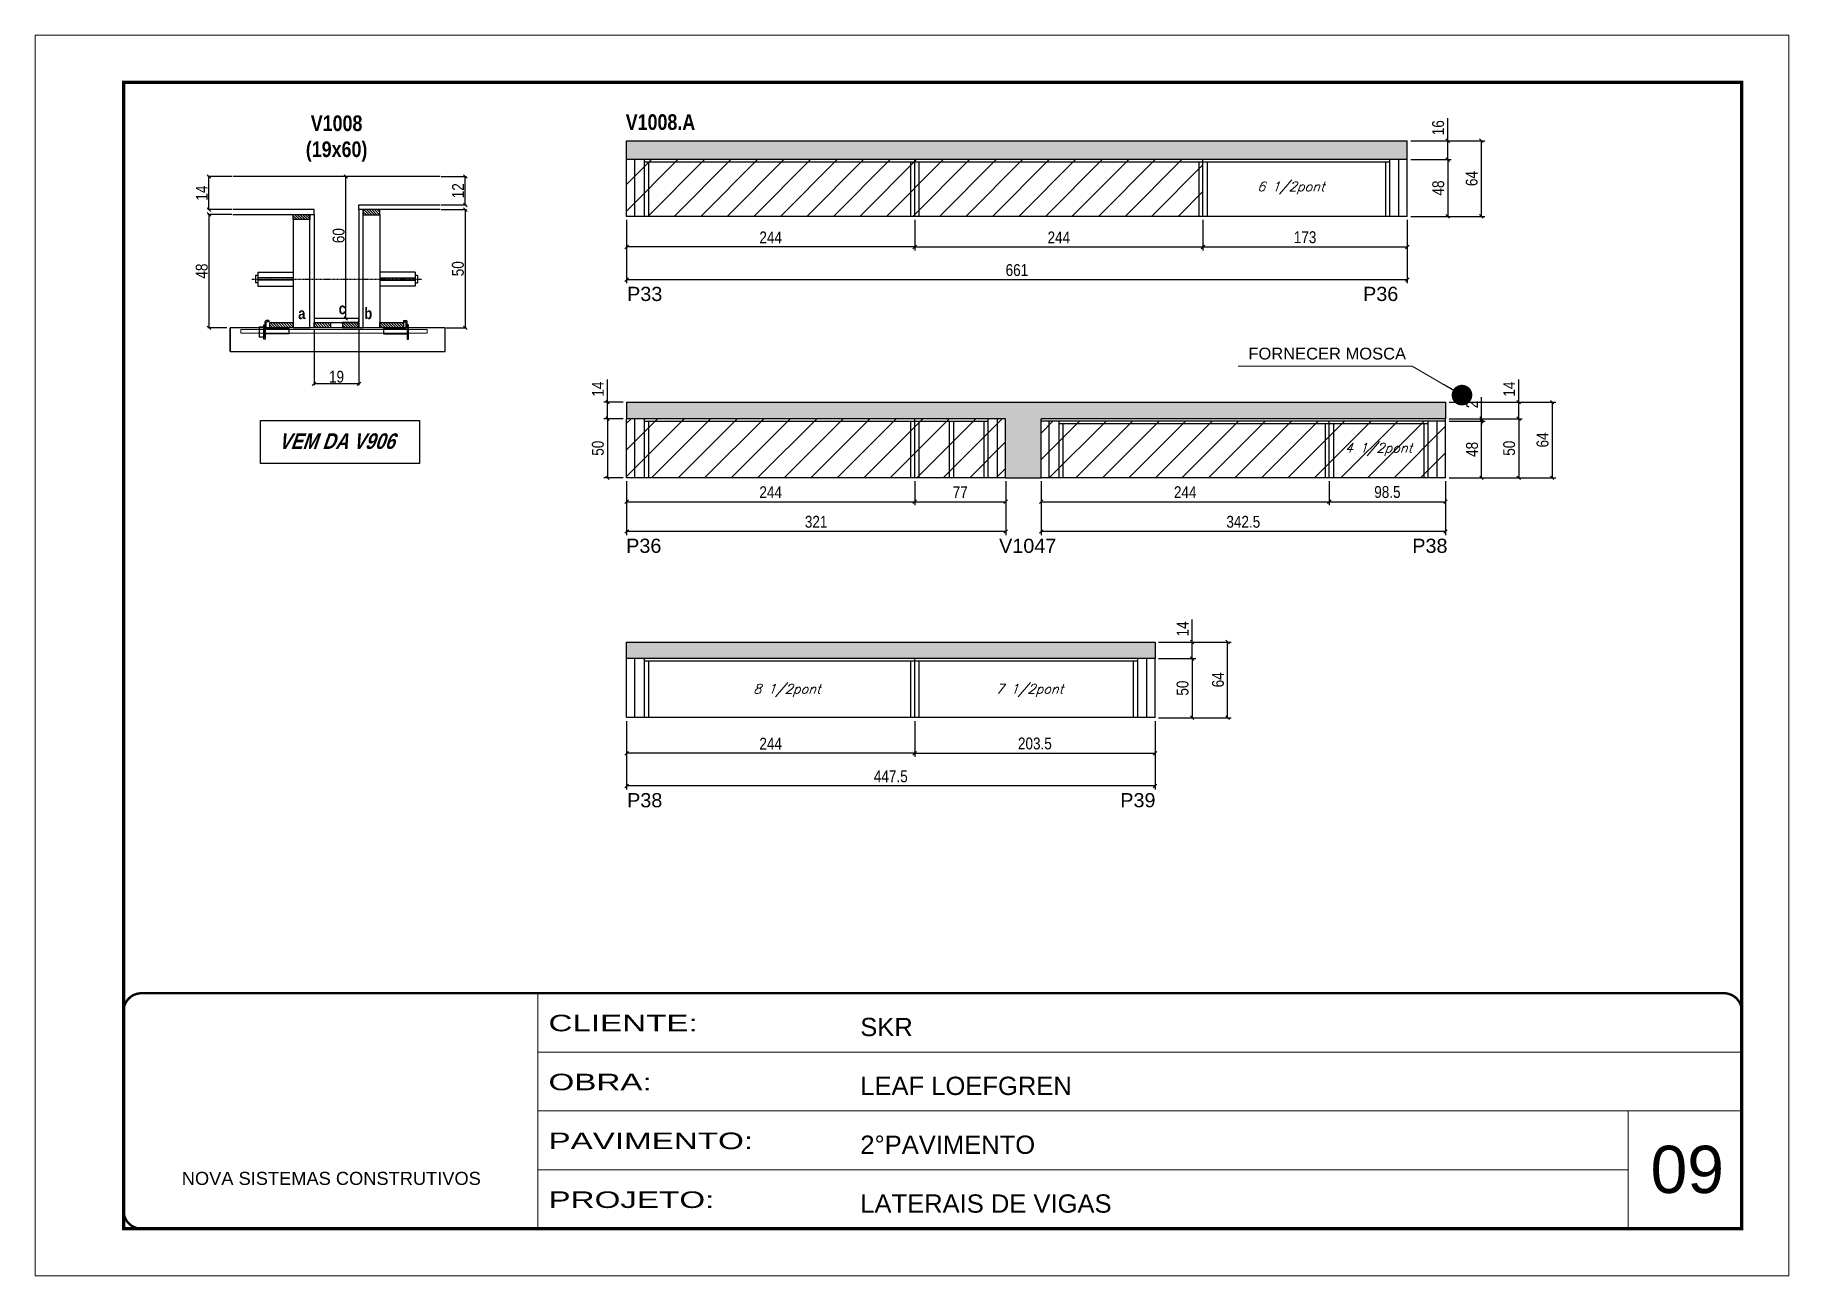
# Model space of a CAD drawing. Extents: x 3309 to 9563, y -2522 to 14608.
# Drawn here: x 3309 to 4794, y 11261 to 12311 of the extents above; entities that cross this region are included whole.
import ezdxf

# ---------------------------------------------------------------- set-up
doc = ezdxf.new("R2010")
doc.units = 0
for name, pattern in [('CONTINUO', [0]), ('DASHED', [0.75, 0.5, -0.25]), ('HIDDEN', [0.375, 0.25, -0.125])]:
    doc.linetypes.add(name, pattern=pattern)
for name, color, linetype in [('5', 5, 'Continuous'), ('barrote', 251, 'Continuous'), ('COTA', 241, 'Continuous'), ('detalhes', 4, 'Continuous'), ('NOMENCLATURA', 7, 'Continuous'), ('Painéis', 200, 'Continuous'), ('presilha', 1, 'Continuous'), ('SARR_2.2x10', 60, 'Continuous'), ('SARR_2.2x7', 40, 'Continuous'), ('SARR_3.5x7', 81, 'Continuous'), ('TENSOR', 3, 'Continuous'), ('texto', 7, 'Continuous')]:
    doc.layers.add(name, color=color, linetype=linetype)
for name, color, linetype, lineweight in [('CARIMBO', 255, 'Continuous', 9), ('CONCRETO', 251, 'Continuous', 25), ('Folhas', 255, 'Continuous', 9), ('Hachura', 251, 'Continuous', 9), ('SARRAFO DE PRESSAO', 251, 'DASHED', 9), ('SCO-___-LAJ', 2, 'Continuous', 0)]:
    doc.layers.add(name, color=color, linetype=linetype, lineweight=lineweight)
doc.styles.add('ARIAL', font='arial.ttf')
doc.styles.add('COTA TECNICA', font='techl___.ttf', dxfattribs={"height": 10})
doc.styles.add('COTA TECNICA 2X', font='techl___.ttf', dxfattribs={"height": 10})
doc.styles.add('Romans', font='romans.shx')
doc.styles.get("Standard").update_dxf_attribs({"font": 'arial.ttf'})
doc.styles.add('TECNICA', font='techb___.ttf', dxfattribs={"height": 10})
doc.styles.add('Tecnologia', font='')
doc.styles.get('Tecnologia').set_extended_font_data('Forgotten Futurist')
doc.dimstyles.new('3x', dxfattribs={"dimtxt": 10, "dimasz": 5, "dimexe": 7, "dimexo": 5, "dimgap": 4, "dimtad": 1, "dimdec": 4, "dimlfac": 0.333333, "dimdsep": 46, "dimtxsty": 'Standard', "dimblk": 'DOT', "dimcen": 0.09, "dimclrd": 1, "dimclre": 1, "dimclrt": 2, "dimadec": 0, "dimazin": 2, "dimtfac": 1, "dimtdec": 4, "dimtmove": 0, "dimatfit": 3, "dimldrblk": 'DOT', "dimfxl": 1, "dimtolj": 1, "dimtzin": 0, "dimlwd": 9, "dimlwe": 9, "dimarcsym": 0})
doc.dimstyles.new('PAINEL', dxfattribs={"dimtxt": 10, "dimasz": 3, "dimexe": 3, "dimexo": 3, "dimgap": 3, "dimtad": 1, "dimdec": 1, "dimzin": 12, "dimdsep": 46, "dimtxsty": 'COTA TECNICA', "dimblk1": 'OBLIQUE', "dimblk2": 'OBLIQUE', "dimsah": 1, "dimcen": 0.9, "dimclrd": 4, "dimclre": 4, "dimclrt": 240, "dimadec": 1, "dimazin": 3, "dimtfac": 1, "dimtdec": 1, "dimtmove": 0, "dimatfit": 3, "dimfxl": 1, "dimtolj": 1, "dimtzin": 12, "dimarcsym": 0})
doc.dimstyles.new('SECAO', dxfattribs={"dimscale": 0.333333, "dimtxt": 5, "dimasz": 9, "dimexe": 3, "dimexo": 3, "dimgap": 3, "dimtad": 1, "dimdec": 1, "dimlfac": 0.5, "dimzin": 12, "dimdsep": 46, "dimtxsty": 'COTA TECNICA 2X', "dimblk1": 'OBLIQUE', "dimblk2": 'OBLIQUE', "dimsah": 1, "dimcen": 0.9, "dimclrd": 4, "dimclre": 4, "dimclrt": 240, "dimadec": 1, "dimazin": 3, "dimtfac": 1, "dimtdec": 1, "dimtmove": 0, "dimatfit": 3, "dimfxl": 1, "dimtolj": 1, "dimtzin": 12, "dimarcsym": 0})
pattern_1 = [(135, (36781.1714, -111449.1474), (-1.122532015, -1.122532015), [])]

msp = doc.modelspace()

# ---------------------------------------------------------------- texts
at = {"layer": '5', "linetype": 'Continuous'}
for s, rotation, p in [('P33', 0.00004, (3810.64, 12085.69, 0)), ('P36', 0.00004, (4433.79, 12085.69, 0)), ('P36', 359.99996, (3809.86, 11872.56, 0)), ('V1047', 359.99996, (4125.62, 11872.56, 0)), ('P38', 359.99996, (4475.46, 11872.56, 0)), ('P38', 0.00004, (3810.64, 11657.26, 0)), ('P39', 0.00004, (4228.21, 11657.26, 0))]:
    msp.add_text(s, height=12, rotation=rotation, dxfattribs=at).set_placement(p)
at = {"layer": 'CARIMBO', "style": 'ARIAL'}
for s, height, p in [('FORNECER MOSCA', 10, (4336.69, 12036.2)), ('09', 40, (4677.23, 11330.85))]:
    msp.add_text(s, height=height, dxfattribs=at).set_placement(p)
at = {"layer": 'detalhes', "style": 'TECNICA'}
for s, p in [('a', (3532.16, 12070.38)), ('c', (3566.45, 12074.49)), ('b', (3588.13, 12070.37))]:
    msp.add_text(s, height=9.6, dxfattribs=at).set_placement(p)
at = {"layer": 'NOMENCLATURA', "style": 'TECNICA'}
msp.add_text('V1008.A', height=13.2, dxfattribs=at).set_placement((3809.47, 12230.51, 0))
at = {"layer": 'NOMENCLATURA', "insert": (3564.67, 12242.72), "char_height": 13.2, "attachment_point": 2, "style": 'TECNICA'}
msp.add_mtext_dynamic_manual_height_columns('V1008\\P(19x60)', width=300.2766, gutter_width=1, heights=[0], dxfattribs=at)
at = {"layer": 'NOMENCLATURA', "insert": (3564.63, 11973.7), "char_height": 13.2, "width": 300.2766, "attachment_point": 2, "style": 'TECNICA'}
msp.add_mtext('{\\Q19;VEM DA V906}', dxfattribs=at)
at = {"layer": 'texto', "color": 2, "char_height": 8, "attachment_point": 5, "style": 'Romans'}
for s, insert in [('{\\Q19;\\C256;6 1/2pont}', (4372.69, 12181.32, 0)), ('{\\Q19;\\C256;4 1/2pont}', (4446.88, 11960.06, 0)), ('{\\Q19;\\C256;8 1/2pont}', (3945.94, 11756.11, 0)), ('{\\Q19;\\C256;7 1/2pont}', (4151.44, 11756.11, 0))]:
    msp.add_mtext(s, dxfattribs=dict(at, insert=insert))

# ---------------------------------------------------------------- blocks, each defined once
blk = doc.blocks.new('9999999999')
at = {"color": 30, "linetype": 'CONTINUO'}
for p, q in [((98564.6, 34230.2), (98564.6, 34429.4)), ((98564.6, 34379.6), (99584, 34379.6)), ((98564.6, 34329.8), (99488, 34329.8)), ((99584, 34329.8), (99488, 34329.8)), ((99488, 34329.8), (99488, 34230.2)), ((98564.6, 34280), (99488, 34280))]:
    blk.add_line(p, q, dxfattribs=at)
at = {"color": 30, "linetype": 'CONTINUO', "const_width": 2}
blk.add_lwpolyline([(99584, 34230.2), (99584, 34414.4, 0.414214), (99569, 34429.4), (98229, 34429.4, 0.414214), (98214, 34414.4), (98214, 34245.2, 0.414214), (98229, 34230.2), (99584, 34230.2)], format="xyb", dxfattribs=at)
at = {"layer": 'Folhas'}
blk.add_lwpolyline([(98139, 34190.2), (99624, 34190.2), (99624, 35240.2), (98139, 35240.2)], close=True, dxfattribs=at)
at = {"layer": 'Folhas', "color": 30, "const_width": 3}
blk.add_lwpolyline([(98214, 34230.2), (99584, 34230.2), (99584, 35200.2), (98214, 35200.2)], close=True, dxfattribs=at)
at = {"color": 7, "linetype": 'Continuous', "ltscale": 5, "style": 'ARIAL'}
for s, height, p in [('SKR', 15.48, (98837.7, 34393.1)), ('LEAF LOEFGREN', 15.483, (98837.7, 34343.3)), ('2°PAVIMENTO', 15.483, (98837.7, 34293.5)), ('NOVA SISTEMAS CONSTRUTIVOS', 11.059, (98263.2, 34267.2)), ('LATERAIS DE VIGAS', 15.483, (98837.7, 34243.7))]:
    blk.add_text(s, height=height, dxfattribs=at).set_placement(p)
at = {"layer": 'Folhas', "color": 7, "style": 'Tecnologia', "width": 1.5}
for s, p in [('CLIENTE:', (98573.7, 34397.2)), ('OBRA:', (98573.7, 34347.3)), ('PAVIMENTO:', (98573.7, 34297.5)), ('PROJETO:', (98573.7, 34247.7))]:
    blk.add_text(s, height=14, dxfattribs=at).set_placement(p)
blk = doc.blocks.new('_Oblique')
at = {"color": 0, "linetype": 'ByBlock', "lineweight": -2}
blk.add_line((-0.5, -0.5), (0.5, 0.5), dxfattribs=at)
blk = doc.blocks.new('*D126')
at = {"layer": 'COTA', "color": 4, "lineweight": -2, "transparency": 16777216}
for p, q in [((3545.6, 12062), (3545.6, 12014.6)), ((3583.6, 12062), (3583.6, 12014.6)), ((3583.6, 12015.6), (3545.6, 12015.6))]:
    blk.add_line(p, q, dxfattribs=at)
at = {"layer": 'Defpoints', "color": 0, "transparency": 16777216}
for p in [(3545.6, 12063), (3583.6, 12063), (3545.6, 12015.6)]:
    blk.add_point(p, dxfattribs=at)
at = {"layer": 'COTA', "color": 4, "lineweight": -2, "transparency": 16777216, "xscale": 3, "yscale": 3, "zscale": 3, "rotation": 180}
blk.add_blockref('_Oblique', (3545.6, 12015.6), dxfattribs=at)
at = {"layer": 'COTA', "color": 4, "lineweight": -2, "transparency": 16777216, "xscale": 3, "yscale": 3, "zscale": 3}
blk.add_blockref('_Oblique', (3583.6, 12015.6), dxfattribs=at)
at = {"layer": 'COTA', "color": 240, "transparency": 16777216, "insert": (3564.6, 12021.6), "char_height": 10, "attachment_point": 5, "style": 'COTA TECNICA 2X'}
blk.add_mtext('\\A1;19', dxfattribs=at)
blk = doc.blocks.new('PRESILHA METÁLICA 1')
at = {"layer": 'presilha'}
for p, q in [((0, 13), (6, 13)), ((0, 13), (0, 0)), ((6, 0), (0, 0)), ((6, 15.5), (7.5, 15.5)), ((6, -2.5), (6, 15.5)), ((6, 13), (6, 0)), ((7.5, 10.6), (7.5, 19.9)), ((7.5, 15.5), (7.5, -2.5)), ((37.5, 4.1), (7.5, 4.1)), ((12, 21), (8.6, 21)), ((9, 11.6), (9, 18.9)), ((12, 19.5), (9.6, 19.5)), ((37.5, 11), (9.6, 11)), ((12, 21), (12, 19.5)), ((37.5, 11), (37.5, 4.1)), ((7.5, -2.5), (6, -2.5))]:
    blk.add_line(p, q, dxfattribs=at)
for centre, radius, start, end in [((8.6, 19.9), 1.14, 90, 180), ((9.6, 18.9), 0.57, 90, 180), ((9.6, 11.6), 0.57, 180, 270)]:
    blk.add_arc(centre, radius, start, end, dxfattribs=at)
blk = doc.blocks.new('PRESILHA METÁLICA 2')
at = {"layer": 'presilha'}
for p, q in [((-5.2, 23.5), (-5.2, 22)), ((-5.2, 23.5), (-1.9, 23.5)), ((-0.8, 14.6), (-0.8, 22.4)), ((-30.8, 13.5), (-30.8, 6.6)), ((-30.8, 13.5), (-2.8, 13.5)), ((-30.8, 6.6), (-0.8, 6.6)), ((-5.2, 22), (-2.8, 22)), ((-2.2, 14.1), (-2.2, 21.4)), ((0.8, 18), (-0.8, 18)), ((-0.8, 18), (-0.8, 0)), ((-0.8, 0), (0.8, 0)), ((0.8, 0), (0.8, 18))]:
    blk.add_line(p, q, dxfattribs=at)
for centre, radius, start, end in [((-1.9, 22.4), 1.14, 0, 90), ((-2.8, 21.4), 0.57, 0, 90), ((-2.8, 14.1), 0.57, 270, 0)]:
    blk.add_arc(centre, radius, start, end, dxfattribs=at)
blk = doc.blocks.new('*D119')
at = {"layer": 'COTA', "color": 4, "lineweight": -2, "transparency": 16777216}
for p, q in [((3475.9, 12159), (3455.6, 12159)), ((3456.6, 12159), (3456.6, 12063)), ((3471.8, 12063), (3455.6, 12063))]:
    blk.add_line(p, q, dxfattribs=at)
at = {"layer": 'Defpoints', "color": 0, "transparency": 16777216}
for p in [(3476.9, 12159), (3456.6, 12063), (3472.8, 12063)]:
    blk.add_point(p, dxfattribs=at)
at = {"layer": 'COTA', "color": 4, "lineweight": -2, "transparency": 16777216, "xscale": 3, "yscale": 3, "zscale": 3}
for p, rotation in [((3456.6, 12159), 90), ((3456.6, 12063), 270)]:
    blk.add_blockref('_Oblique', p, dxfattribs=dict(at, rotation=rotation))
at = {"layer": 'COTA', "color": 240, "transparency": 16777216, "insert": (3450.5, 12111), "char_height": 10, "attachment_point": 5, "rotation": 90, "style": 'COTA TECNICA 2X'}
blk.add_mtext('\\A1;48', dxfattribs=at)
blk = doc.blocks.new('*D120')
at = {"layer": 'COTA', "color": 4, "lineweight": -2, "transparency": 16777216}
for p, q in [((3653.3, 12163), (3674.6, 12163)), ((3673.6, 12163), (3673.6, 12063)), ((3657.4, 12063), (3674.6, 12063))]:
    blk.add_line(p, q, dxfattribs=at)
at = {"layer": 'Defpoints', "color": 0, "transparency": 16777216}
for p in [(3652.3, 12163), (3656.4, 12063), (3673.6, 12063)]:
    blk.add_point(p, dxfattribs=at)
at = {"layer": 'COTA', "color": 4, "lineweight": -2, "transparency": 16777216, "xscale": 3, "yscale": 3, "zscale": 3}
for p, rotation in [((3673.6, 12163), 90), ((3673.6, 12063), 270)]:
    blk.add_blockref('_Oblique', p, dxfattribs=dict(at, rotation=rotation))
at = {"layer": 'COTA', "color": 240, "transparency": 16777216, "insert": (3667.4, 12113), "char_height": 10, "attachment_point": 5, "rotation": 90, "style": 'COTA TECNICA 2X'}
blk.add_mtext('\\A1;50', dxfattribs=at)
blk = doc.blocks.new('*D121')
at = {"layer": 'COTA', "color": 4, "lineweight": -2, "transparency": 16777216}
for p, q in [((3582.6, 12191), (3571.5, 12191)), ((3572.5, 12071), (3572.5, 12191)), ((3582.6, 12071), (3571.5, 12071))]:
    blk.add_line(p, q, dxfattribs=at)
at = {"layer": 'Defpoints', "color": 0, "transparency": 16777216}
for p in [(3572.5, 12191), (3583.6, 12191), (3583.6, 12071)]:
    blk.add_point(p, dxfattribs=at)
at = {"layer": 'COTA', "color": 4, "lineweight": -2, "transparency": 16777216, "xscale": 3, "yscale": 3, "zscale": 3}
for p, rotation in [((3572.5, 12191), 90), ((3572.5, 12071), 270)]:
    blk.add_blockref('_Oblique', p, dxfattribs=dict(at, rotation=rotation))
at = {"layer": 'COTA', "color": 240, "transparency": 16777216, "insert": (3566.4, 12141), "char_height": 10, "attachment_point": 5, "rotation": 90, "style": 'COTA TECNICA 2X'}
blk.add_mtext('\\A1;60', dxfattribs=at)
blk = doc.blocks.new('*D122')
at = {"layer": 'COTA', "color": 4, "lineweight": -2, "transparency": 16777216}
for p, q in [((3653.3, 12191), (3674.6, 12191)), ((3673.6, 12167), (3673.6, 12191)), ((3653.3, 12167), (3674.6, 12167))]:
    blk.add_line(p, q, dxfattribs=at)
at = {"layer": 'Defpoints', "color": 0, "transparency": 16777216}
for p in [(3652.3, 12191), (3673.6, 12191), (3652.3, 12167)]:
    blk.add_point(p, dxfattribs=at)
at = {"layer": 'COTA', "color": 4, "lineweight": -2, "transparency": 16777216, "xscale": 3, "yscale": 3, "zscale": 3}
for p, rotation in [((3673.6, 12191), 90), ((3673.6, 12167), 270)]:
    blk.add_blockref('_Oblique', p, dxfattribs=dict(at, rotation=rotation))
at = {"layer": 'COTA', "color": 240, "transparency": 16777216, "insert": (3667.5, 12179), "char_height": 10, "attachment_point": 5, "rotation": 90, "style": 'COTA TECNICA 2X'}
blk.add_mtext('\\A1;12', dxfattribs=at)
blk = doc.blocks.new('*D138')
at = {"layer": 'COTA', "color": 4, "lineweight": -2, "transparency": 16777216}
for p, q in [((3475.9, 12191), (3455.6, 12191)), ((3456.6, 12163), (3456.6, 12191)), ((3475.9, 12163), (3455.6, 12163))]:
    blk.add_line(p, q, dxfattribs=at)
at = {"layer": 'Defpoints', "color": 0, "transparency": 16777216}
for p in [(3456.6, 12191), (3476.9, 12191), (3476.9, 12163)]:
    blk.add_point(p, dxfattribs=at)
at = {"layer": 'COTA', "color": 4, "lineweight": -2, "transparency": 16777216, "xscale": 3, "yscale": 3, "zscale": 3}
for p, rotation in [((3456.6, 12191), 90), ((3456.6, 12163), 270)]:
    blk.add_blockref('_Oblique', p, dxfattribs=dict(at, rotation=rotation))
at = {"layer": 'COTA', "color": 240, "transparency": 16777216, "insert": (3450.5, 12177), "char_height": 10, "attachment_point": 5, "rotation": 90, "style": 'COTA TECNICA 2X'}
blk.add_mtext('\\A1;14', dxfattribs=at)
blk = doc.blocks.new('*D123')
at = {"layer": 'COTA', "color": 4, "linetype": 'ByBlock', "lineweight": -2, "transparency": 16777216}
for p, q in [((3810.2, 12154.3), (3810.2, 12128.4)), ((4054.2, 12154.3), (4054.2, 12128.4)), ((4054.2, 12131.4), (3810.2, 12131.4))]:
    blk.add_line(p, q, dxfattribs=at)
at = {"layer": 'Defpoints', "color": 0, "linetype": 'ByBlock', "transparency": 16777216}
for p in [(3810.2, 12157.3), (4054.2, 12157.3), (3810.2, 12131.4)]:
    blk.add_point(p, dxfattribs=at)
at = {"layer": 'COTA', "color": 4, "linetype": 'ByBlock', "lineweight": -2, "transparency": 16777216, "xscale": 3, "yscale": 3, "zscale": 3, "rotation": 180}
blk.add_blockref('_Oblique', (3810.2, 12131.4), dxfattribs=at)
at = {"layer": 'COTA', "color": 4, "linetype": 'ByBlock', "lineweight": -2, "transparency": 16777216, "xscale": 3, "yscale": 3, "zscale": 3}
blk.add_blockref('_Oblique', (4054.2, 12131.4), dxfattribs=at)
at = {"layer": 'COTA', "color": 240, "linetype": 'ByBlock', "transparency": 16777216, "insert": (3932.2, 12139.5), "char_height": 10, "attachment_point": 5, "style": 'COTA TECNICA'}
blk.add_mtext('\\A1;244', dxfattribs=at)
blk = doc.blocks.new('*D139')
at = {"layer": 'COTA', "color": 4, "linetype": 'ByBlock', "lineweight": -2, "transparency": 16777216}
for p, q in [((3810.2, 12154.3), (3810.2, 12100.7)), ((4471.2, 12154.3), (4471.2, 12100.7)), ((4471.2, 12103.7), (3810.2, 12103.7))]:
    blk.add_line(p, q, dxfattribs=at)
at = {"layer": 'Defpoints', "color": 0, "linetype": 'ByBlock', "transparency": 16777216}
for p in [(3810.2, 12157.3), (4471.2, 12157.3), (3810.2, 12103.7)]:
    blk.add_point(p, dxfattribs=at)
at = {"layer": 'COTA', "color": 4, "linetype": 'ByBlock', "lineweight": -2, "transparency": 16777216, "xscale": 3, "yscale": 3, "zscale": 3, "rotation": 180}
blk.add_blockref('_Oblique', (3810.2, 12103.7), dxfattribs=at)
at = {"layer": 'COTA', "color": 4, "linetype": 'ByBlock', "lineweight": -2, "transparency": 16777216, "xscale": 3, "yscale": 3, "zscale": 3}
blk.add_blockref('_Oblique', (4471.2, 12103.7), dxfattribs=at)
at = {"layer": 'COTA', "color": 240, "linetype": 'ByBlock', "transparency": 16777216, "insert": (4140.7, 12111.8), "char_height": 10, "attachment_point": 5, "style": 'COTA TECNICA'}
blk.add_mtext('\\A1;661', dxfattribs=at)
blk = doc.blocks.new('*D124')
at = {"layer": 'COTA', "color": 4, "lineweight": -2, "transparency": 16777216}
for p, q in [((4054.2, 12154.3), (4054.2, 12128.4)), ((4298.2, 12154.3), (4298.2, 12128.4)), ((4054.2, 12131.4), (4298.2, 12131.4))]:
    blk.add_line(p, q, dxfattribs=at)
at = {"layer": 'Defpoints', "color": 0, "transparency": 16777216}
for p in [(4054.2, 12157.3, 0), (4298.2, 12157.3, 0), (4298.2, 12131.4)]:
    blk.add_point(p, dxfattribs=at)
at = {"layer": 'COTA', "color": 4, "lineweight": -2, "transparency": 16777216, "xscale": 3, "yscale": 3, "zscale": 3, "rotation": 180}
blk.add_blockref('_Oblique', (4054.2, 12131.4), dxfattribs=at)
at = {"layer": 'COTA', "color": 4, "lineweight": -2, "transparency": 16777216, "xscale": 3, "yscale": 3, "zscale": 3}
blk.add_blockref('_Oblique', (4298.2, 12131.4), dxfattribs=at)
at = {"layer": 'COTA', "color": 240, "transparency": 16777216, "insert": (4176.2, 12139.5), "char_height": 10, "attachment_point": 5, "style": 'COTA TECNICA'}
blk.add_mtext('\\A1;244', dxfattribs=at)
blk = doc.blocks.new('*D125')
at = {"layer": 'COTA', "color": 4, "lineweight": -2, "transparency": 16777216}
for p, q in [((4474.2, 12221.3), (4536.9, 12221.3)), ((4533.9, 12221.3), (4533.9, 12157.3)), ((4474.2, 12157.3), (4536.9, 12157.3))]:
    blk.add_line(p, q, dxfattribs=at)
at = {"layer": 'Defpoints', "color": 0, "transparency": 16777216}
for p in [(4471.2, 12221.3, 0), (4471.2, 12157.3, 0), (4533.9, 12157.3)]:
    blk.add_point(p, dxfattribs=at)
at = {"layer": 'COTA', "color": 4, "lineweight": -2, "transparency": 16777216, "xscale": 3, "yscale": 3, "zscale": 3}
for p, rotation in [((4533.9, 12221.3), 90), ((4533.9, 12157.3), 270)]:
    blk.add_blockref('_Oblique', p, dxfattribs=dict(at, rotation=rotation))
at = {"layer": 'COTA', "color": 240, "transparency": 16777216, "insert": (4525.8, 12189.3), "char_height": 10, "attachment_point": 5, "rotation": 90, "style": 'COTA TECNICA'}
blk.add_mtext('\\A1;64', dxfattribs=at)
blk = doc.blocks.new('*D140')
at = {"layer": 'COTA', "color": 4, "lineweight": -2, "transparency": 16777216}
for p, q in [((4298.2, 12154.3), (4298.2, 12128.4)), ((4471.2, 12154.3), (4471.2, 12128.4)), ((4298.2, 12131.4), (4471.2, 12131.4))]:
    blk.add_line(p, q, dxfattribs=at)
at = {"layer": 'Defpoints', "color": 0, "transparency": 16777216}
for p in [(4298.2, 12157.3, 0), (4471.2, 12157.3, 0), (4471.2, 12131.4)]:
    blk.add_point(p, dxfattribs=at)
at = {"layer": 'COTA', "color": 4, "lineweight": -2, "transparency": 16777216, "xscale": 3, "yscale": 3, "zscale": 3, "rotation": 180}
blk.add_blockref('_Oblique', (4298.2, 12131.4), dxfattribs=at)
at = {"layer": 'COTA', "color": 4, "lineweight": -2, "transparency": 16777216, "xscale": 3, "yscale": 3, "zscale": 3}
blk.add_blockref('_Oblique', (4471.2, 12131.4), dxfattribs=at)
at = {"layer": 'COTA', "color": 240, "transparency": 16777216, "insert": (4384.7, 12139.6), "char_height": 10, "attachment_point": 5, "style": 'COTA TECNICA'}
blk.add_mtext('\\A1;173', dxfattribs=at)
blk = doc.blocks.new('*D141')
at = {"layer": 'COTA', "color": 4, "lineweight": -2, "transparency": 16777216}
for p, q in [((4474.2, 12205.3), (4508.5, 12205.3)), ((4505.5, 12205.3), (4505.5, 12157.3)), ((4474.2, 12157.3), (4508.5, 12157.3))]:
    blk.add_line(p, q, dxfattribs=at)
at = {"layer": 'Defpoints', "color": 0, "transparency": 16777216}
for p in [(4471.2, 12205.3, 0), (4471.2, 12157.3, 0), (4505.5, 12157.3)]:
    blk.add_point(p, dxfattribs=at)
at = {"layer": 'COTA', "color": 4, "lineweight": -2, "transparency": 16777216, "xscale": 3, "yscale": 3, "zscale": 3}
for p, rotation in [((4505.5, 12205.3), 90), ((4505.5, 12157.3), 270)]:
    blk.add_blockref('_Oblique', p, dxfattribs=dict(at, rotation=rotation))
at = {"layer": 'COTA', "color": 240, "transparency": 16777216, "insert": (4497.5, 12181.3), "char_height": 10, "attachment_point": 5, "rotation": 90, "style": 'COTA TECNICA'}
blk.add_mtext('\\A1;48', dxfattribs=at)
blk = doc.blocks.new('*D142')
at = {"layer": 'COTA', "color": 4, "lineweight": -2, "transparency": 16777216}
for p, q in [((4505.5, 12221.3), (4505.5, 12240.3)), ((4474.2, 12221.3), (4508.5, 12221.3)), ((4505.5, 12205.3), (4505.5, 12221.3)), ((4474.2, 12205.3), (4508.5, 12205.3))]:
    blk.add_line(p, q, dxfattribs=at)
at = {"layer": 'Defpoints', "color": 0, "transparency": 16777216}
for p in [(4471.2, 12221.3, 0), (4505.5, 12221.3), (4471.2, 12205.3, 0)]:
    blk.add_point(p, dxfattribs=at)
at = {"layer": 'COTA', "color": 4, "lineweight": -2, "transparency": 16777216, "xscale": 3, "yscale": 3, "zscale": 3}
for p, rotation in [((4505.5, 12221.3), 90), ((4505.5, 12205.3), 270)]:
    blk.add_blockref('_Oblique', p, dxfattribs=dict(at, rotation=rotation))
at = {"layer": 'COTA', "color": 240, "transparency": 16777216, "insert": (4497.4, 12232.3), "char_height": 10, "attachment_point": 5, "rotation": 90, "style": 'COTA TECNICA'}
blk.add_mtext('\\A1;16', dxfattribs=at)
blk = doc.blocks.new('*D143')
at = {"layer": 'COTA', "color": 4, "linetype": 'ByBlock', "lineweight": -2, "transparency": 16777216}
for p, q in [((3810.2, 11933.1), (3810.2, 11887.6)), ((4131.2, 11933.1), (4131.2, 11887.6)), ((4131.2, 11890.6), (3810.2, 11890.6))]:
    blk.add_line(p, q, dxfattribs=at)
at = {"layer": 'Defpoints', "color": 0, "linetype": 'ByBlock', "transparency": 16777216}
for p in [(3810.2, 11936.1), (4131.2, 11936.1), (3810.2, 11890.6)]:
    blk.add_point(p, dxfattribs=at)
at = {"layer": 'COTA', "color": 4, "linetype": 'ByBlock', "lineweight": -2, "transparency": 16777216, "xscale": 3, "yscale": 3, "zscale": 3, "rotation": 180}
blk.add_blockref('_Oblique', (3810.2, 11890.6), dxfattribs=at)
at = {"layer": 'COTA', "color": 4, "linetype": 'ByBlock', "lineweight": -2, "transparency": 16777216, "xscale": 3, "yscale": 3, "zscale": 3}
blk.add_blockref('_Oblique', (4131.2, 11890.6), dxfattribs=at)
at = {"layer": 'COTA', "color": 240, "linetype": 'ByBlock', "transparency": 16777216, "insert": (3970.7, 11898.8), "char_height": 10, "attachment_point": 5, "style": 'COTA TECNICA'}
blk.add_mtext('\\A1;321', dxfattribs=at)
blk = doc.blocks.new('*D144')
at = {"layer": 'COTA', "color": 4, "lineweight": -2, "transparency": 16777216}
for p, q in [((3810.2, 11933.1), (3810.2, 11912.8)), ((4054.2, 11933.1), (4054.2, 11912.8)), ((3810.2, 11915.8), (4054.2, 11915.8))]:
    blk.add_line(p, q, dxfattribs=at)
at = {"layer": 'Defpoints', "color": 0, "transparency": 16777216}
for p in [(3810.2, 11936.1), (4054.2, 11936.1), (4054.2, 11915.8)]:
    blk.add_point(p, dxfattribs=at)
at = {"layer": 'COTA', "color": 4, "lineweight": -2, "transparency": 16777216, "xscale": 3, "yscale": 3, "zscale": 3, "rotation": 180}
blk.add_blockref('_Oblique', (3810.2, 11915.8), dxfattribs=at)
at = {"layer": 'COTA', "color": 4, "lineweight": -2, "transparency": 16777216, "xscale": 3, "yscale": 3, "zscale": 3}
blk.add_blockref('_Oblique', (4054.2, 11915.8), dxfattribs=at)
at = {"layer": 'COTA', "color": 240, "transparency": 16777216, "insert": (3932.2, 11923.9), "char_height": 10, "attachment_point": 5, "style": 'COTA TECNICA'}
blk.add_mtext('\\A1;244', dxfattribs=at)
blk = doc.blocks.new('*D145')
at = {"layer": 'COTA', "color": 4, "lineweight": -2, "transparency": 16777216}
for p, q in [((4054.2, 11933.1), (4054.2, 11912.8)), ((4131.2, 11933.1), (4131.2, 11912.8)), ((4054.2, 11915.8), (4131.2, 11915.8))]:
    blk.add_line(p, q, dxfattribs=at)
at = {"layer": 'Defpoints', "color": 0, "transparency": 16777216}
for p in [(4054.2, 11936.1), (4131.2, 11936.1), (4131.2, 11915.8)]:
    blk.add_point(p, dxfattribs=at)
at = {"layer": 'COTA', "color": 4, "lineweight": -2, "transparency": 16777216, "xscale": 3, "yscale": 3, "zscale": 3, "rotation": 180}
blk.add_blockref('_Oblique', (4054.2, 11915.8), dxfattribs=at)
at = {"layer": 'COTA', "color": 4, "lineweight": -2, "transparency": 16777216, "xscale": 3, "yscale": 3, "zscale": 3}
blk.add_blockref('_Oblique', (4131.2, 11915.8), dxfattribs=at)
at = {"layer": 'COTA', "color": 240, "transparency": 16777216, "insert": (4092.7, 11923.9), "char_height": 10, "attachment_point": 5, "style": 'COTA TECNICA'}
blk.add_mtext('\\A1;77', dxfattribs=at)
blk = doc.blocks.new('*D146')
at = {"layer": 'COTA', "color": 4, "linetype": 'ByBlock', "lineweight": -2, "transparency": 16777216}
for p, q in [((4161.2, 11933.1), (4161.2, 11887.6)), ((4503.6, 11933.1), (4503.6, 11887.6)), ((4503.6, 11890.6), (4161.2, 11890.6))]:
    blk.add_line(p, q, dxfattribs=at)
at = {"layer": 'Defpoints', "color": 0, "linetype": 'ByBlock', "transparency": 16777216}
for p in [(4161.2, 11936.1), (4503.6, 11936.1), (4161.2, 11890.6)]:
    blk.add_point(p, dxfattribs=at)
at = {"layer": 'COTA', "color": 4, "linetype": 'ByBlock', "lineweight": -2, "transparency": 16777216, "xscale": 3, "yscale": 3, "zscale": 3, "rotation": 180}
blk.add_blockref('_Oblique', (4161.2, 11890.6), dxfattribs=at)
at = {"layer": 'COTA', "color": 4, "linetype": 'ByBlock', "lineweight": -2, "transparency": 16777216, "xscale": 3, "yscale": 3, "zscale": 3}
blk.add_blockref('_Oblique', (4503.6, 11890.6), dxfattribs=at)
at = {"layer": 'COTA', "color": 240, "linetype": 'ByBlock', "transparency": 16777216, "insert": (4332.4, 11898.8), "char_height": 10, "attachment_point": 5, "style": 'COTA TECNICA'}
blk.add_mtext('\\A1;342.5', dxfattribs=at)
blk = doc.blocks.new('*D147')
at = {"layer": 'COTA', "color": 4, "lineweight": -2, "transparency": 16777216}
for p, q in [((4161.2, 11933.1), (4161.2, 11912.8)), ((4405.2, 11933.1), (4405.2, 11912.8)), ((4161.2, 11915.8), (4405.2, 11915.8))]:
    blk.add_line(p, q, dxfattribs=at)
at = {"layer": 'Defpoints', "color": 0, "transparency": 16777216}
for p in [(4161.2, 11936.1), (4405.2, 11936.1), (4405.2, 11915.8)]:
    blk.add_point(p, dxfattribs=at)
at = {"layer": 'COTA', "color": 4, "lineweight": -2, "transparency": 16777216, "xscale": 3, "yscale": 3, "zscale": 3, "rotation": 180}
blk.add_blockref('_Oblique', (4161.2, 11915.8), dxfattribs=at)
at = {"layer": 'COTA', "color": 4, "lineweight": -2, "transparency": 16777216, "xscale": 3, "yscale": 3, "zscale": 3}
blk.add_blockref('_Oblique', (4405.2, 11915.8), dxfattribs=at)
at = {"layer": 'COTA', "color": 240, "transparency": 16777216, "insert": (4283.2, 11923.9), "char_height": 10, "attachment_point": 5, "style": 'COTA TECNICA'}
blk.add_mtext('\\A1;244', dxfattribs=at)
blk = doc.blocks.new('*D148')
at = {"layer": 'COTA', "color": 4, "lineweight": -2, "transparency": 16777216}
for p, q in [((4405.2, 11933.1), (4405.2, 11912.8)), ((4503.6, 11933.1), (4503.6, 11912.8)), ((4405.2, 11915.8), (4503.6, 11915.8))]:
    blk.add_line(p, q, dxfattribs=at)
at = {"layer": 'Defpoints', "color": 0, "transparency": 16777216}
for p in [(4405.2, 11936.1), (4503.6, 11936.1), (4503.6, 11915.8)]:
    blk.add_point(p, dxfattribs=at)
at = {"layer": 'COTA', "color": 4, "lineweight": -2, "transparency": 16777216, "xscale": 3, "yscale": 3, "zscale": 3, "rotation": 180}
blk.add_blockref('_Oblique', (4405.2, 11915.8), dxfattribs=at)
at = {"layer": 'COTA', "color": 4, "lineweight": -2, "transparency": 16777216, "xscale": 3, "yscale": 3, "zscale": 3}
blk.add_blockref('_Oblique', (4503.6, 11915.8), dxfattribs=at)
at = {"layer": 'COTA', "color": 240, "transparency": 16777216, "insert": (4454.4, 11924), "char_height": 10, "attachment_point": 5, "style": 'COTA TECNICA'}
blk.add_mtext('\\A1;98.5', dxfattribs=at)
blk = doc.blocks.new('*D127')
at = {"layer": 'COTA', "color": 4, "lineweight": -2, "transparency": 16777216}
for p, q in [((4506.6, 12000.1), (4596.9, 12000.1)), ((4593.9, 12000.1), (4593.9, 11936.1)), ((4506.6, 11936.1), (4596.9, 11936.1))]:
    blk.add_line(p, q, dxfattribs=at)
at = {"layer": 'Defpoints', "color": 0, "transparency": 16777216}
for p in [(4503.6, 12000.1, 0), (4503.6, 11936.1, 0), (4593.9, 11936.1)]:
    blk.add_point(p, dxfattribs=at)
at = {"layer": 'COTA', "color": 4, "lineweight": -2, "transparency": 16777216, "xscale": 3, "yscale": 3, "zscale": 3}
for p, rotation in [((4593.9, 12000.1), 90), ((4593.9, 11936.1), 270)]:
    blk.add_blockref('_Oblique', p, dxfattribs=dict(at, rotation=rotation))
at = {"layer": 'COTA', "color": 240, "transparency": 16777216, "insert": (4585.8, 11968.1), "char_height": 10, "attachment_point": 5, "rotation": 90, "style": 'COTA TECNICA'}
blk.add_mtext('\\A1;64', dxfattribs=at)
blk = doc.blocks.new('*D128')
at = {"layer": 'COTA', "color": 4, "lineweight": -2, "transparency": 16777216}
for p, q in [((4506.6, 11986.1), (4568.6, 11986.1)), ((4565.6, 11986.1), (4565.6, 11936.1)), ((4506.6, 11936.1), (4568.6, 11936.1))]:
    blk.add_line(p, q, dxfattribs=at)
at = {"layer": 'Defpoints', "color": 0, "transparency": 16777216}
for p in [(4503.6, 11986.1, 0), (4503.6, 11936.1, 0), (4565.6, 11936.1)]:
    blk.add_point(p, dxfattribs=at)
at = {"layer": 'COTA', "color": 4, "lineweight": -2, "transparency": 16777216, "xscale": 3, "yscale": 3, "zscale": 3}
for p, rotation in [((4565.6, 11986.1), 90), ((4565.6, 11936.1), 270)]:
    blk.add_blockref('_Oblique', p, dxfattribs=dict(at, rotation=rotation))
at = {"layer": 'COTA', "color": 240, "transparency": 16777216, "insert": (4557.5, 11961.1), "char_height": 10, "attachment_point": 5, "rotation": 90, "style": 'COTA TECNICA'}
blk.add_mtext('\\A1;50', dxfattribs=at)
blk = doc.blocks.new('*D129')
at = {"layer": 'COTA', "color": 4, "lineweight": -2, "transparency": 16777216}
for p, q in [((4565.6, 12000.1), (4565.6, 12019.2)), ((4506.6, 12000.1), (4568.6, 12000.1)), ((4565.6, 11986.1), (4565.6, 12000.1)), ((4506.6, 11986.1), (4568.6, 11986.1))]:
    blk.add_line(p, q, dxfattribs=at)
at = {"layer": 'Defpoints', "color": 0, "transparency": 16777216}
for p in [(4503.6, 12000.1, 0), (4565.6, 12000.1), (4503.6, 11986.1, 0)]:
    blk.add_point(p, dxfattribs=at)
at = {"layer": 'COTA', "color": 4, "lineweight": -2, "transparency": 16777216, "xscale": 3, "yscale": 3, "zscale": 3}
for p, rotation in [((4565.6, 12000.1), 90), ((4565.6, 11986.1), 270)]:
    blk.add_blockref('_Oblique', p, dxfattribs=dict(at, rotation=rotation))
at = {"layer": 'COTA', "color": 240, "transparency": 16777216, "insert": (4557.5, 12011.1), "char_height": 10, "attachment_point": 5, "rotation": 90, "style": 'COTA TECNICA'}
blk.add_mtext('\\A1;14', dxfattribs=at)
blk = doc.blocks.new('*D130')
at = {"layer": 'COTA', "color": 4, "lineweight": -2, "transparency": 16777216}
for p, q in [((3807.2, 11986.1), (3791, 11986.1)), ((3794, 11986.1), (3794, 11936.1)), ((3807.2, 11936.1), (3791, 11936.1))]:
    blk.add_line(p, q, dxfattribs=at)
at = {"layer": 'Defpoints', "color": 0, "transparency": 16777216}
for p in [(3810.2, 11986.1, 0), (3794, 11936.1), (3810.2, 11936.1, 0)]:
    blk.add_point(p, dxfattribs=at)
at = {"layer": 'COTA', "color": 4, "lineweight": -2, "transparency": 16777216, "xscale": 3, "yscale": 3, "zscale": 3}
for p, rotation in [((3794, 11986.1), 90), ((3794, 11936.1), 270)]:
    blk.add_blockref('_Oblique', p, dxfattribs=dict(at, rotation=rotation))
at = {"layer": 'COTA', "color": 240, "transparency": 16777216, "insert": (3785.9, 11961.1), "char_height": 10, "attachment_point": 5, "rotation": 90, "style": 'COTA TECNICA'}
blk.add_mtext('\\A1;50', dxfattribs=at)
blk = doc.blocks.new('*D131')
at = {"layer": 'COTA', "color": 4, "lineweight": -2, "transparency": 16777216}
for p, q in [((3794, 12000.1), (3794, 12019.2)), ((3807.2, 12000.1), (3791, 12000.1)), ((3794, 11986.1), (3794, 12000.1)), ((3807.2, 11986.1), (3791, 11986.1))]:
    blk.add_line(p, q, dxfattribs=at)
at = {"layer": 'Defpoints', "color": 0, "transparency": 16777216}
for p in [(3794, 12000.1), (3810.2, 12000.1, 0), (3810.2, 11986.1, 0)]:
    blk.add_point(p, dxfattribs=at)
at = {"layer": 'COTA', "color": 4, "lineweight": -2, "transparency": 16777216, "xscale": 3, "yscale": 3, "zscale": 3}
for p, rotation in [((3794, 12000.1), 90), ((3794, 11986.1), 270)]:
    blk.add_blockref('_Oblique', p, dxfattribs=dict(at, rotation=rotation))
at = {"layer": 'COTA', "color": 240, "transparency": 16777216, "insert": (3785.9, 12011.1), "char_height": 10, "attachment_point": 5, "rotation": 90, "style": 'COTA TECNICA'}
blk.add_mtext('\\A1;14', dxfattribs=at)
blk = doc.blocks.new('*D157')
at = {"layer": 'COTA', "color": 4, "linetype": 'ByBlock', "lineweight": -2, "transparency": 16777216}
for p, q in [((3810.2, 11730.1), (3810.2, 11700)), ((4054.2, 11730.1), (4054.2, 11700)), ((4054.2, 11703), (3810.2, 11703))]:
    blk.add_line(p, q, dxfattribs=at)
at = {"layer": 'Defpoints', "color": 0, "linetype": 'ByBlock', "transparency": 16777216}
for p in [(3810.2, 11733.1), (4054.2, 11733.1), (3810.2, 11703)]:
    blk.add_point(p, dxfattribs=at)
at = {"layer": 'COTA', "color": 4, "linetype": 'ByBlock', "lineweight": -2, "transparency": 16777216, "xscale": 3, "yscale": 3, "zscale": 3, "rotation": 180}
blk.add_blockref('_Oblique', (3810.2, 11703), dxfattribs=at)
at = {"layer": 'COTA', "color": 4, "linetype": 'ByBlock', "lineweight": -2, "transparency": 16777216, "xscale": 3, "yscale": 3, "zscale": 3}
blk.add_blockref('_Oblique', (4054.2, 11703), dxfattribs=at)
at = {"layer": 'COTA', "color": 240, "linetype": 'ByBlock', "transparency": 16777216, "insert": (3932.2, 11711.1), "char_height": 10, "attachment_point": 5, "style": 'COTA TECNICA'}
blk.add_mtext('\\A1;244', dxfattribs=at)
blk = doc.blocks.new('*D159')
at = {"layer": 'COTA', "color": 4, "linetype": 'ByBlock', "lineweight": -2, "transparency": 16777216}
for p, q in [((3810.2, 11730.1), (3810.2, 11672.3)), ((4257.7, 11730.1), (4257.7, 11672.3)), ((4257.7, 11675.3), (3810.2, 11675.3))]:
    blk.add_line(p, q, dxfattribs=at)
at = {"layer": 'Defpoints', "color": 0, "linetype": 'ByBlock', "transparency": 16777216}
for p in [(3810.2, 11733.1), (4257.7, 11733.1), (3810.2, 11675.3)]:
    blk.add_point(p, dxfattribs=at)
at = {"layer": 'COTA', "color": 4, "linetype": 'ByBlock', "lineweight": -2, "transparency": 16777216, "xscale": 3, "yscale": 3, "zscale": 3, "rotation": 180}
blk.add_blockref('_Oblique', (3810.2, 11675.3), dxfattribs=at)
at = {"layer": 'COTA', "color": 4, "linetype": 'ByBlock', "lineweight": -2, "transparency": 16777216, "xscale": 3, "yscale": 3, "zscale": 3}
blk.add_blockref('_Oblique', (4257.7, 11675.3), dxfattribs=at)
at = {"layer": 'COTA', "color": 240, "linetype": 'ByBlock', "transparency": 16777216, "insert": (4033.9, 11683.4), "char_height": 10, "attachment_point": 5, "style": 'COTA TECNICA'}
blk.add_mtext('\\A1;447.5', dxfattribs=at)
blk = doc.blocks.new('*D158')
at = {"layer": 'COTA', "color": 4, "lineweight": -2, "transparency": 16777216}
for p, q in [((4054.2, 11730.1), (4054.2, 11700)), ((4257.7, 11730.1), (4257.7, 11700)), ((4054.2, 11703), (4257.7, 11703))]:
    blk.add_line(p, q, dxfattribs=at)
at = {"layer": 'Defpoints', "color": 0, "transparency": 16777216}
for p in [(4054.2, 11733.1, 0), (4257.7, 11733.1, 0), (4257.7, 11703)]:
    blk.add_point(p, dxfattribs=at)
at = {"layer": 'COTA', "color": 4, "lineweight": -2, "transparency": 16777216, "xscale": 3, "yscale": 3, "zscale": 3, "rotation": 180}
blk.add_blockref('_Oblique', (4054.2, 11703), dxfattribs=at)
at = {"layer": 'COTA', "color": 4, "lineweight": -2, "transparency": 16777216, "xscale": 3, "yscale": 3, "zscale": 3}
blk.add_blockref('_Oblique', (4257.7, 11703), dxfattribs=at)
at = {"layer": 'COTA', "color": 240, "transparency": 16777216, "insert": (4155.9, 11711.2), "char_height": 10, "attachment_point": 5, "style": 'COTA TECNICA'}
blk.add_mtext('\\A1;203.5', dxfattribs=at)
blk = doc.blocks.new('*D160')
at = {"layer": 'COTA', "color": 4, "lineweight": -2, "transparency": 16777216}
for p, q in [((4506.6, 11984.1), (4537.1, 11984.1)), ((4534.1, 11936.1), (4534.1, 11984.1)), ((4506.6, 11936.1), (4537.1, 11936.1))]:
    blk.add_line(p, q, dxfattribs=at)
at = {"layer": 'Defpoints', "color": 0, "transparency": 16777216}
for p in [(4503.6, 11984.1, 0), (4534.1, 11984.1), (4503.6, 11936.1, 0)]:
    blk.add_point(p, dxfattribs=at)
at = {"layer": 'COTA', "color": 4, "lineweight": -2, "transparency": 16777216, "xscale": 3, "yscale": 3, "zscale": 3}
for p, rotation in [((4534.1, 11984.1), 90), ((4534.1, 11936.1), 270)]:
    blk.add_blockref('_Oblique', p, dxfattribs=dict(at, rotation=rotation))
at = {"layer": 'COTA', "color": 240, "transparency": 16777216, "insert": (4526.1, 11960.1), "char_height": 10, "attachment_point": 5, "rotation": 90, "style": 'COTA TECNICA'}
blk.add_mtext('\\A1;48', dxfattribs=at)
blk = doc.blocks.new('*D161')
at = {"layer": 'COTA', "color": 4, "lineweight": -2, "transparency": 16777216}
for p, q in [((4534.1, 11986.1), (4534.1, 12004.2)), ((4506.6, 11986.1), (4537.1, 11986.1)), ((4506.6, 11984.1), (4537.1, 11984.1)), ((4534.1, 11984.1), (4534.1, 11986.1)), ((4534.1, 11984.1), (4534.1, 11981.1))]:
    blk.add_line(p, q, dxfattribs=at)
at = {"layer": 'Defpoints', "color": 0, "transparency": 16777216}
for p in [(4503.6, 11986.1, 0), (4503.6, 11984.1, 0), (4534.1, 11986.1)]:
    blk.add_point(p, dxfattribs=at)
at = {"layer": 'COTA', "color": 4, "lineweight": -2, "transparency": 16777216, "xscale": 3, "yscale": 3, "zscale": 3}
for p, rotation in [((4534.1, 11986.1), 270), ((4534.1, 11984.1), 90)]:
    blk.add_blockref('_Oblique', p, dxfattribs=dict(at, rotation=rotation))
at = {"layer": 'COTA', "color": 240, "transparency": 16777216, "insert": (4526.1, 11998.1), "char_height": 10, "attachment_point": 5, "rotation": 90, "style": 'COTA TECNICA'}
blk.add_mtext('\\A1;2', dxfattribs=at)
blk = doc.blocks.new('_Dot')
at = {"color": 0, "linetype": 'ByBlock', "lineweight": -2}
blk.add_line((-0.5, 0), (-1, 0), dxfattribs=at)
at = {"color": 0, "linetype": 'ByBlock', "const_width": 0.5}
blk.add_lwpolyline([(-0.25, 0, 1), (0.25, 0, 1)], format="xyb", close=True, dxfattribs=at)
blk = doc.blocks.new('*D162')
at = {"layer": 'COTA', "color": 4, "lineweight": -2, "transparency": 16777216}
for p, q in [((4260.7, 11783.1), (4292.1, 11783.1)), ((4289.1, 11783.1), (4289.1, 11733.1)), ((4260.7, 11733.1), (4292.1, 11733.1))]:
    blk.add_line(p, q, dxfattribs=at)
at = {"layer": 'Defpoints', "color": 0, "transparency": 16777216}
for p in [(4257.7, 11783.1, 0), (4257.7, 11733.1, 0), (4289.1, 11733.1)]:
    blk.add_point(p, dxfattribs=at)
at = {"layer": 'COTA', "color": 4, "lineweight": -2, "transparency": 16777216, "xscale": 3, "yscale": 3, "zscale": 3}
for p, rotation in [((4289.1, 11783.1), 90), ((4289.1, 11733.1), 270)]:
    blk.add_blockref('_Oblique', p, dxfattribs=dict(at, rotation=rotation))
at = {"layer": 'COTA', "color": 240, "transparency": 16777216, "insert": (4281, 11758.1), "char_height": 10, "attachment_point": 5, "rotation": 90, "style": 'COTA TECNICA'}
blk.add_mtext('\\A1;50', dxfattribs=at)
blk = doc.blocks.new('*D163')
at = {"layer": 'COTA', "color": 4, "lineweight": -2, "transparency": 16777216}
for p, q in [((4289.1, 11797.1), (4289.1, 11816.2)), ((4260.7, 11797.1), (4292.1, 11797.1)), ((4289.1, 11783.1), (4289.1, 11797.1)), ((4260.7, 11783.1), (4292.1, 11783.1))]:
    blk.add_line(p, q, dxfattribs=at)
at = {"layer": 'Defpoints', "color": 0, "transparency": 16777216}
for p in [(4257.7, 11797.1, 0), (4289.1, 11797.1), (4257.7, 11783.1, 0)]:
    blk.add_point(p, dxfattribs=at)
at = {"layer": 'COTA', "color": 4, "lineweight": -2, "transparency": 16777216, "xscale": 3, "yscale": 3, "zscale": 3}
for p, rotation in [((4289.1, 11797.1), 90), ((4289.1, 11783.1), 270)]:
    blk.add_blockref('_Oblique', p, dxfattribs=dict(at, rotation=rotation))
at = {"layer": 'COTA', "color": 240, "transparency": 16777216, "insert": (4281, 11808.2), "char_height": 10, "attachment_point": 5, "rotation": 90, "style": 'COTA TECNICA'}
blk.add_mtext('\\A1;14', dxfattribs=at)
blk = doc.blocks.new('*D164')
at = {"layer": 'COTA', "color": 4, "lineweight": -2, "transparency": 16777216}
for p, q in [((4260.7, 11797.1), (4322.1, 11797.1)), ((4319.1, 11733.1), (4319.1, 11797.1)), ((4260.7, 11733.1), (4322.1, 11733.1))]:
    blk.add_line(p, q, dxfattribs=at)
at = {"layer": 'Defpoints', "color": 0, "transparency": 16777216}
for p in [(4257.7, 11797.1, 0), (4319.1, 11797.1), (4257.7, 11733.1, 0)]:
    blk.add_point(p, dxfattribs=at)
at = {"layer": 'COTA', "color": 4, "lineweight": -2, "transparency": 16777216, "xscale": 3, "yscale": 3, "zscale": 3}
for p, rotation in [((4319.1, 11797.1), 90), ((4319.1, 11733.1), 270)]:
    blk.add_blockref('_Oblique', p, dxfattribs=dict(at, rotation=rotation))
at = {"layer": 'COTA', "color": 240, "transparency": 16777216, "insert": (4311, 11765.1), "char_height": 10, "attachment_point": 5, "rotation": 90, "style": 'COTA TECNICA'}
blk.add_mtext('\\A1;64', dxfattribs=at)

# ---------------------------------------------------------------- dimensions: what is measured, and where the dimension line sits
at = {"layer": 'COTA'}
for base, p1, p2, dimstyle, picture, middle in [((4505.55, 12221.32), (4471.19, 12205.32, 0), (4471.19, 12221.32, 0), 'PAINEL', '*D142', (4497.45, 12232.33)), ((4533.91, 12157.32), (4471.19, 12221.32, 0), (4471.19, 12157.32, 0), 'PAINEL', '*D125', (4525.81, 12189.32)), ((4505.55, 12157.32), (4471.19, 12205.32, 0), (4471.19, 12157.32, 0), 'PAINEL', '*D141', (4497.45, 12181.32)), ((3456.59, 12191.02), (3476.93, 12163.02), (3476.93, 12191.02), 'SECAO', '*D138', (3450.51, 12177.02)), ((3673.55, 12191.02), (3652.33, 12167.02), (3652.33, 12191.02), 'SECAO', '*D122', (3667.49, 12179.02)), ((3673.55, 12063.02, 0), (3652.33, 12163.02), (3656.45, 12063.02, 0), 'SECAO', '*D120', (3667.44, 12113.02, 0)), ((3456.59, 12063.02, 0), (3476.93, 12159.02), (3472.82, 12063.02, 0), 'SECAO', '*D119', (3450.49, 12111.02, 0)), ((3793.96, 12000.06), (3810.19, 11986.06, 0), (3810.19, 12000.06, 0), 'PAINEL', '*D131', (3785.89, 12011.12)), ((4565.59, 12000.06), (4503.62, 11986.06, 0), (4503.62, 12000.06, 0), 'PAINEL', '*D129', (4557.52, 12011.12)), ((4534.15, 11986.06), (4503.62, 11984.06, 0), (4503.62, 11986.06, 0), 'PAINEL', '*D161', (4526.15, 11998.12)), ((4593.95, 11936.06), (4503.62, 12000.06, 0), (4503.62, 11936.06, 0), 'PAINEL', '*D127', (4585.85, 11968.06)), ((3793.96, 11936.06), (3810.19, 11986.06, 0), (3810.19, 11936.06, 0), 'PAINEL', '*D130', (3785.85, 11961.06)), ((4565.59, 11936.06), (4503.62, 11986.06, 0), (4503.62, 11936.06, 0), 'PAINEL', '*D128', (4557.48, 11961.06)), ((4534.15, 11984.06), (4503.62, 11936.06, 0), (4503.62, 11984.06, 0), 'PAINEL', '*D160', (4526.05, 11960.06)), ((4289.12, 11797.11), (4257.69, 11783.11, 0), (4257.69, 11797.11, 0), 'PAINEL', '*D163', (4281.05, 11808.17)), ((4319.08, 11797.11), (4257.69, 11733.11, 0), (4257.69, 11797.11, 0), 'PAINEL', '*D164', (4310.98, 11765.11)), ((4289.12, 11733.11), (4257.69, 11783.11, 0), (4257.69, 11733.11, 0), 'PAINEL', '*D162', (4281.01, 11758.11))]:
    dim = msp.add_linear_dim(base=base, p1=p1, p2=p2, angle=90, dimstyle=dimstyle, dxfattribs=at)
    dim.commit()
    dim.dimension.update_dxf_attribs({"geometry": picture, "text_midpoint": middle})
for base, p1, p2, angle, picture, middle in [((3572.46, 12191.02), (3583.63, 12071.02), (3583.63, 12191.02), 90, '*D121', (3572.46, 12141.02)), ((3545.63, 12015.55), (3583.63, 12063.02), (3545.63, 12063.02), 180, '*D126', (3564.63, 12015.55))]:
    dim = msp.add_linear_dim(base=base, p1=p1, p2=p2, angle=angle, dimstyle='SECAO', dxfattribs=at)
    dim.commit()
    dim.dimension.update_dxf_attribs({"geometry": picture, "text_midpoint": middle, "dimtype": 160})
at = {"layer": 'COTA', "linetype": 'ByBlock'}
for base, p1, p2, picture, middle in [((3810.19, 12131.41, 0), (4054.19, 12157.32, 0), (3810.19, 12157.32, 0), '*D123', (3932.19, 12139.48, 0)), ((3810.19, 11702.98, 0), (4054.19, 11733.11, 0), (3810.19, 11733.11, 0), '*D157', (3932.19, 11711.05, 0))]:
    dim = msp.add_linear_dim(base=base, p1=p1, p2=p2, angle=180, dimstyle='PAINEL', override={"dimtmove": 1}, dxfattribs=at)
    dim.commit()
    dim.dimension.update_dxf_attribs({"geometry": picture, "text_midpoint": middle})
for base, p1, p2, picture, middle in [((3810.19, 12103.7, 0), (4471.19, 12157.32, 0), (3810.19, 12157.32, 0), '*D139', (4140.69, 12111.8, 0)), ((3810.19, 11890.57, 0), (4131.15, 11936.06, 0), (3810.19, 11936.06, 0), '*D143', (3970.67, 11898.79, 0)), ((4161.15, 11890.57, 0), (4503.62, 11936.06, 0), (4161.15, 11936.06, 0), '*D146', (4332.38, 11898.79, 0)), ((3810.19, 11675.27, 0), (4257.69, 11733.11, 0), (3810.19, 11733.11, 0), '*D159', (4033.94, 11683.38, 0))]:
    dim = msp.add_linear_dim(base=base, p1=p1, p2=p2, angle=180, dimstyle='PAINEL', dxfattribs=at)
    dim.commit()
    dim.dimension.update_dxf_attribs({"geometry": picture, "text_midpoint": middle})
at = {"layer": 'COTA'}
for base, p1, p2, picture, middle in [((4298.19, 12131.41), (4054.19, 12157.32, 0), (4298.19, 12157.32, 0), '*D124', (4176.19, 12139.48)), ((4471.19, 12131.41), (4298.19, 12157.32, 0), (4471.19, 12157.32, 0), '*D140', (4384.69, 12139.63)), ((4054.19, 11915.82, 0), (3810.19, 11936.06, 0), (4054.19, 11936.06, 0), '*D144', (3932.19, 11923.89, 0)), ((4405.15, 11915.82, 0), (4161.15, 11936.06, 0), (4405.15, 11936.06, 0), '*D147', (4283.15, 11923.89, 0)), ((4257.69, 11702.98), (4054.19, 11733.11, 0), (4257.69, 11733.11, 0), '*D158', (4155.94, 11711.2))]:
    dim = msp.add_linear_dim(base=base, p1=p1, p2=p2, dimstyle='PAINEL', dxfattribs=at)
    dim.commit()
    dim.dimension.update_dxf_attribs({"geometry": picture, "text_midpoint": middle})
for base, p1, p2, picture, middle in [((4131.15, 11915.82, 0), (4054.19, 11936.06, 0), (4131.15, 11936.06, 0), '*D145', (4092.67, 11923.89, 0)), ((4503.62, 11915.82, 0), (4405.15, 11936.06, 0), (4503.62, 11936.06, 0), '*D148', (4454.38, 11923.96, 0))]:
    dim = msp.add_linear_dim(base=base, p1=p1, p2=p2, dimstyle='PAINEL', override={"dimtmove": 1}, dxfattribs=at)
    dim.commit()
    dim.dimension.update_dxf_attribs({"geometry": picture, "text_midpoint": middle})

# ---------------------------------------------------------------- hatches: boundary and pattern name
at = {"layer": 'COTA'}
h = msp.add_hatch(dxfattribs=at)
h.set_pattern_fill('AR-CONC', color=256, scale=0.03)
h.set_pattern_definition([(50, (-3116.5494, -1054.6826), (5.4655401, -0.4781726), [0.5715, -6.2865]), (355, (-3116.5494, -1054.6826), (-1.0573026, 5.7317054), [0.4572, -5.0292175]), (100.451445, (-3116.094, -1054.7224), (4.4082374, 5.2535326), [0.4857003, -5.3427073]), (46.1842, (-3116.5494, -1053.1586), (8.1323712, -1.2612698), [0.85725, -9.42975]), (96.63556, (-3115.872, -1053.264), (7.122124, 7.4227837), [0.7285507, -8.0140682]), (351.18415, (-3116.549, -1053.1586), (7.122124, 7.4227837), [0.685799, -7.543792]), (21, (-3115.7874, -1053.5396), (4.5484317, -3.067956), [0.5715, -6.2865]), (326, (-3115.7874, -1053.5396), (1.8540609, 5.525639), [0.4572, -5.0292]), (71.451445, (-3115.4084, -1053.795), (6.4024926, 2.457683), [0.4857003, -5.3426981]), (37.5, (-3116.5494, -1054.6826), (0.0926581, 2.53665117), [0, -4.96824, 0, -5.1054, 0, -5.04825]), (7.5, (-3116.5494, -1054.6826), (2.00458988, 3.00541724), [0, -2.91084, 0, -4.85394, 0, -1.92405]), (327.5, (-3118.2486, -1054.6826), (4.06771786, -0.17186232), [0, -1.905, 0, -5.9436, 0, -7.8867]), (317.5, (-3119.0106, -1054.6826), (4.44387544, 0.7627947), [0, -2.4765, 0, -3.94716, 0, -5.6007])])
h.paths.add_polyline_path([(4471.19, 12205.32), (4471.19, 12221.32), (3810.19, 12221.32), (3810.19, 12205.32)])
h = msp.add_hatch(dxfattribs=at)
h.set_pattern_fill('AR-CONC', color=256, scale=0.03)
h.set_pattern_definition([(50, (0, -23.05), (5.46554, -0.4781726), [0.5715, -6.2865]), (355, (0, -23.05), (-1.0573026, 5.7317054), [0.4572, -5.0292175]), (100.451445, (0.4555, -23.09), (4.4082374, 5.2535326), [0.4857003, -5.3427073]), (46.1842, (0, -21.526), (8.1323712, -1.26127), [0.85725, -9.42975]), (96.63556, (0.678, -21.631), (7.122124, 7.4227837), [0.7285507, -8.014068]), (351.18415, (0, -21.526), (7.122124, 7.422784), [0.685799, -7.543792]), (21, (0.762, -21.907), (4.5484317, -3.067956), [0.5715, -6.2865]), (326, (0.762, -21.907), (1.8540609, 5.525639), [0.4572, -5.0292]), (71.451445, (1.141, -22.1627), (6.4024926, 2.457683), [0.4857003, -5.3426981]), (37.5, (0, -23.05), (0.0926581, 2.53665117), [0, -4.96824, 0, -5.1054, 0, -5.04825]), (7.5, (0, -23.05), (2.0045899, 3.00541724), [0, -2.91084, 0, -4.85394, 0, -1.92405]), (327.5, (-1.6993, -23.05), (4.06771786, -0.17186232), [0, -1.905, 0, -5.9436, 0, -7.8867]), (317.5, (-2.4613, -23.05), (4.4438754, 0.7627947), [0, -2.4765, 0, -3.94716, 0, -5.6007])])
h.paths.add_polyline_path([(4131.15, 11936.06), (4161.15, 11936.06), (4161.15, 11986.06), (4503.62, 11986.06), (4503.62, 12000.06), (3810.19, 12000.06), (3810.19, 11986.06), (4131.15, 11986.06)])
h = msp.add_hatch(dxfattribs=at)
h.set_pattern_fill('AR-CONC', color=256, scale=0.03)
h.set_pattern_definition([(50, (0, -73.5065), (5.46554, -0.4781726), [0.5715, -6.2865]), (355, (0, -73.5065), (-1.0573026, 5.7317054), [0.4572, -5.0292175]), (100.451445, (0.4555, -73.5464), (4.4082374, 5.2535326), [0.4857003, -5.3427073]), (46.1842, (0, -71.9825), (8.1323712, -1.26127), [0.85725, -9.42975]), (96.63556, (0.678, -72.088), (7.122124, 7.4227837), [0.7285507, -8.014068]), (351.18415, (0, -71.9825), (7.122124, 7.422784), [0.685799, -7.543792]), (21, (0.762, -72.3635), (4.5484317, -3.067956), [0.5715, -6.2865]), (326, (0.762, -72.3635), (1.8540609, 5.525639), [0.4572, -5.0292]), (71.451445, (1.141, -72.619), (6.4024926, 2.457683), [0.4857003, -5.3426981]), (37.5, (0, -73.5065), (0.0926581, 2.53665117), [0, -4.96824, 0, -5.1054, 0, -5.04825]), (7.5, (0, -73.5065), (2.0045899, 3.00541724), [0, -2.91084, 0, -4.85394, 0, -1.92405]), (327.5, (-1.6993, -73.5065), (4.06771786, -0.17186232), [0, -1.905, 0, -5.9436, 0, -7.8867]), (317.5, (-2.4613, -73.5065), (4.4438754, 0.7627947), [0, -2.4765, 0, -3.94716, 0, -5.6007])])
h.paths.add_polyline_path([(4257.69, 11783.11), (4257.69, 11797.11), (3810.19, 11797.11), (3810.19, 11783.11)])
at = {"layer": 'Hachura'}
h = msp.add_hatch(dxfattribs=at)
h.set_pattern_fill('ANSI31', color=256, scale=5)
h.paths.add_polyline_path([(4054.19, 12157.32), (4054.19, 12205.32), (3810.19, 12205.32), (3810.19, 12157.32)])
h.paths.add_polyline_path([(4298.19, 12157.32), (4298.19, 12205.32), (4054.19, 12205.32), (4054.19, 12157.32)])
h = msp.add_hatch(dxfattribs=at)
h.set_pattern_fill('ANSI31', color=256, scale=5)
h.paths.add_polyline_path([(3810.19, 11986.06), (3810.19, 11936.06), (4054.19, 11936.06), (4054.19, 11986.06)])
h.paths.add_polyline_path([(4054.19, 11936.06), (4131.15, 11936.06), (4131.15, 11986.06), (4054.19, 11986.06)])
h.paths.add_polyline_path([(4161.15, 11984.06), (4161.15, 11936.06), (4405.15, 11936.06), (4405.15, 11984.06)])
h.paths.add_polyline_path([(4503.62, 11936.06), (4503.62, 11984.06), (4405.15, 11984.06), (4405.15, 11936.06)])
at = {"layer": 'SARR_2.2x10'}
h = msp.add_hatch(dxfattribs=at)
h.set_pattern_fill('ANSI31', color=256, scale=0.5, angle=90)
h.set_pattern_definition([(135, (36701.5714, -111449.1474), (-1.122532015, -1.122532015), [])])
h.paths.add_polyline_path([(3508.03, 12067.42), (3508.03, 12063.02), (3528.03, 12063.02), (3528.03, 12067.42)])
h = msp.add_hatch(dxfattribs=at)
h.set_pattern_fill('ANSI31', color=256, scale=0.5, angle=90)
h.set_pattern_definition([(135, (36794.7714, -111449.1474), (-1.122532015, -1.122532015), [])])
h.paths.add_polyline_path([(3601.23, 12067.42), (3601.23, 12063.02), (3621.23, 12063.02), (3621.23, 12067.42)])
at = {"layer": 'SARR_2.2x7'}
h = msp.add_hatch(dxfattribs=at)
h.set_pattern_fill('ANSI31', color=256, scale=0.5, angle=90)
h.set_pattern_definition([(135, (36695.5714, -111353.5474), (-1.122532015, -1.122532015), [])])
h.paths.add_polyline_path([(3587.23, 12163.02), (3587.23, 12158.62), (3601.23, 12158.62), (3601.23, 12163.02)])
h = msp.add_hatch(dxfattribs=at)
h.set_pattern_fill('ANSI31', color=256, scale=0.5, angle=90)
h.set_pattern_definition([(135, (36715.5714, -111357.5474), (-1.122532015, -1.122532015), [])])
h.paths.add_polyline_path([(3542.03, 12159.02), (3542.03, 12154.62), (3528.03, 12154.62), (3528.03, 12159.02)])
h = msp.add_hatch(dxfattribs=at)
h.set_pattern_fill('ANSI31', color=256, scale=0.5, angle=90)
h.set_pattern_definition(pattern_1)
h.paths.add_polyline_path([(3559.63, 12063.02), (3559.63, 12067.42), (3545.63, 12067.42), (3545.63, 12063.02)])
h = msp.add_hatch(dxfattribs=at)
h.set_pattern_fill('ANSI31', color=256, scale=0.5, angle=90)
h.set_pattern_definition(pattern_1)
h.paths.add_polyline_path([(3569.63, 12067.42), (3569.63, 12063.02), (3583.63, 12063.02), (3583.63, 12067.42)])

# ---------------------------------------------------------------- linework, layer by layer
at = {"ltscale": 3}
for p, q in [((3496.03, 12107.19), (3496.03, 12101.19)), ((3498.03, 12107.19), (3496.03, 12107.19)), ((3498.03, 12110.19), (3498.03, 12098.19)), ((3498.03, 12110.19), (3528.03, 12110.19)), ((3528.03, 12105.19), (3498.03, 12105.19)), ((3528.03, 12103.19), (3498.03, 12103.19)), ((3631.23, 12110.19), (3601.23, 12110.19)), ((3601.23, 12105.19), (3631.23, 12105.19)), ((3601.23, 12103.19), (3631.23, 12103.19)), ((3631.23, 12110.19), (3631.23, 12098.19)), ((3633.23, 12107.19), (3631.23, 12107.19)), ((3633.23, 12107.19), (3633.23, 12101.19)), ((3498.03, 12101.19), (3496.03, 12101.19)), ((3498.03, 12098.19), (3528.03, 12098.19)), ((3631.23, 12098.19), (3601.23, 12098.19)), ((3631.23, 12101.19), (3633.23, 12101.19))]:
    msp.add_line(p, q, dxfattribs=at)
at = {"layer": 'barrote'}
msp.add_lwpolyline([(3474.58, 12043.02), (3656.49, 12043.02), (3656.49, 12063.02), (3474.58, 12063.02)], close=True, dxfattribs=at)
at = {"layer": 'CONCRETO', "linetype": 'Continuous'}
msp.add_line((3652.33, 12191.02), (3476.93, 12191.02), dxfattribs=at)
at = {"layer": 'COTA'}
for p, q in [((3810.19, 12205.32, 0), (3810.19, 12221.32, 0)), ((3810.19, 12221.32, 0), (4471.19, 12221.32, 0)), ((4471.19, 12205.32, 0), (4471.19, 12221.32, 0)), ((3810.19, 12000.06, 0), (3810.19, 11986.06, 0)), ((3810.19, 12000.06, 0), (4503.62, 12000.06, 0)), ((4503.62, 12000.06, 0), (4503.62, 11986.06, 0)), ((4131.15, 11936.06, 0), (4161.15, 11936.06, 0)), ((3810.19, 11783.11, 0), (3810.19, 11797.11, 0)), ((3810.19, 11797.11, 0), (4257.69, 11797.11, 0)), ((4257.69, 11797.11, 0), (4257.69, 11783.11, 0))]:
    msp.add_line(p, q, dxfattribs=at)
at = {"layer": 'detalhes', "color": 250}
msp.add_line((3474.58, 12043.02), (3474.58, 12063.02), dxfattribs=at)
at = {"layer": 'NOMENCLATURA', "elevation": 0}
msp.add_lwpolyline([(3500.2, 11984.66), (3634.74, 11984.66), (3634.74, 11948.2), (3500.2, 11948.2)], close=True, dxfattribs=at)
at = {"layer": 'Painéis', "linetype": 'ByBlock'}
for p, q in [((4471.19, 12205.32, 0), (3810.19, 12205.32, 0)), ((3810.19, 12157.32, 0), (3810.19, 12205.32, 0)), ((4054.19, 12157.32, 0), (4054.19, 12205.32, 0)), ((4298.19, 12157.32, 0), (4298.19, 12205.32, 0)), ((4471.19, 12157.32, 0), (4471.19, 12205.32, 0)), ((4471.19, 12157.32, 0), (3810.19, 12157.32, 0)), ((4131.15, 11986.06, 0), (3810.19, 11986.06, 0)), ((3810.19, 11936.06, 0), (3810.19, 11986.06, 0)), ((4054.19, 11936.06, 0), (4054.19, 11986.06, 0)), ((4131.15, 11936.06, 0), (4131.15, 11986.06, 0)), ((4161.15, 11936.06, 0), (4161.15, 11986.06, 0)), ((4503.62, 11986.06, 0), (4161.15, 11986.06, 0)), ((4503.62, 11984.06, 0), (4161.15, 11984.06, 0)), ((4405.15, 11936.06, 0), (4405.15, 11984.06, 0)), ((4503.62, 11936.06, 0), (4503.62, 11986.06, 0)), ((4131.15, 11936.06, 0), (3810.19, 11936.06, 0)), ((4503.62, 11936.06, 0), (4161.15, 11936.06, 0)), ((4257.69, 11783.11, 0), (3810.19, 11783.11, 0)), ((3810.19, 11733.11, 0), (3810.19, 11783.11, 0)), ((4054.19, 11733.11, 0), (4054.19, 11783.11, 0)), ((4257.69, 11733.11, 0), (4257.69, 11783.11, 0)), ((4257.69, 11733.11, 0), (3810.19, 11733.11, 0))]:
    msp.add_line(p, q, dxfattribs=at)
at = {"layer": 'Painéis', "linetype": 'Continuous', "elevation": 0}
for points in [[(3476.93, 12159.02), (3545.63, 12159.02), (3545.63, 12163.02), (3476.93, 12163.02)], [(3652.33, 12163.02), (3583.63, 12163.02), (3583.63, 12167.02), (3652.33, 12167.02)]]:
    msp.add_lwpolyline(points, dxfattribs=at)
at = {"layer": 'Painéis', "linetype": 'Continuous'}
for points in [[(3587.23, 12063.02), (3587.23, 12163.02), (3583.63, 12163.02), (3583.63, 12063.02)], [(3542.03, 12063.02), (3542.03, 12159.02), (3545.63, 12159.02), (3545.63, 12063.02)], [(3583.63, 12071.02), (3545.63, 12071.02), (3545.63, 12067.42), (3583.63, 12067.42)]]:
    msp.add_lwpolyline(points, close=True, dxfattribs=at)
at = {"layer": 'SARR_2.2x10'}
for points in [[(3508.03, 12067.42), (3528.03, 12067.42), (3528.03, 12063.02), (3508.03, 12063.02)], [(3601.23, 12067.42), (3621.23, 12067.42), (3621.23, 12063.02), (3601.23, 12063.02)]]:
    msp.add_lwpolyline(points, close=True, dxfattribs=at)
at = {"layer": 'SARR_2.2x7', "linetype": 'Continuous'}
for p, q in [((3817.19, 12157.32, 0), (3817.19, 12205.32, 0)), ((4054.19, 12203.12, 0), (3825.19, 12203.12, 0)), ((4298.19, 12203.12, 0), (4054.19, 12203.12, 0)), ((4456.19, 12203.12, 0), (4298.19, 12203.12, 0)), ((4464.19, 12157.32, 0), (4464.19, 12205.32, 0)), ((3817.19, 11936.06, 0), (3817.19, 11986.06, 0)), ((4124.15, 11936.06, 0), (4124.15, 11986.06, 0)), ((4168.15, 11936.06, 0), (4168.15, 11984.06, 0)), ((4496.62, 11936.06, 0), (4496.62, 11984.06, 0)), ((4054.19, 11983.86, 0), (3825.19, 11983.86, 0)), ((4116.15, 11983.86, 0), (4054.19, 11983.86, 0)), ((4405.15, 11981.86, 0), (4176.15, 11981.86, 0)), ((4488.62, 11981.86, 0), (4405.15, 11981.86, 0)), ((3817.19, 11733.11, 0), (3817.19, 11783.11, 0)), ((4054.19, 11780.91, 0), (3825.19, 11780.91, 0)), ((4242.69, 11780.91, 0), (4054.19, 11780.91, 0)), ((4250.69, 11733.11, 0), (4250.69, 11783.11, 0))]:
    msp.add_line(p, q, dxfattribs=at)
at = {"layer": 'SARR_2.2x7', "elevation": 0}
for points in [[(3601.23, 12163.02), (3587.23, 12163.02), (3587.23, 12158.62), (3601.23, 12158.62)], [(3528.03, 12159.02), (3542.03, 12159.02), (3542.03, 12154.62), (3528.03, 12154.62)]]:
    msp.add_lwpolyline(points, close=True, dxfattribs=at)
at = {"layer": 'SARR_2.2x7'}
for points in [[(3545.63, 12067.42), (3559.63, 12067.42), (3559.63, 12063.02), (3545.63, 12063.02)], [(3583.63, 12067.42), (3569.63, 12067.42), (3569.63, 12063.02), (3583.63, 12063.02)]]:
    msp.add_lwpolyline(points, close=True, dxfattribs=at)
at = {"layer": 'SARR_3.5x7'}
for p, q in [((3825.19, 12205.32, 0), (3825.19, 12157.32, 0)), ((3828.69, 12203.12, 0), (3828.69, 12157.32, 0)), ((4050.69, 12203.12, 0), (4050.69, 12157.32, 0)), ((4057.69, 12203.12, 0), (4057.69, 12157.32, 0)), ((4294.69, 12203.12, 0), (4294.69, 12157.32, 0)), ((4301.69, 12203.12, 0), (4301.69, 12157.32, 0)), ((4452.69, 12203.12, 0), (4452.69, 12157.32, 0)), ((4456.19, 12205.32, 0), (4456.19, 12157.32, 0)), ((3825.19, 11986.06, 0), (3825.19, 11936.06, 0)), ((4116.15, 11986.06, 0), (4116.15, 11936.06, 0)), ((4176.15, 11984.06, 0), (4176.15, 11936.06, 0)), ((4488.62, 11984.06, 0), (4488.62, 11936.06, 0)), ((3828.69, 11983.86, 0), (3828.69, 11936.06, 0)), ((4050.69, 11983.86, 0), (4050.69, 11936.06, 0)), ((4057.69, 11983.86, 0), (4057.69, 11936.06, 0)), ((4083.47, 11983.86, 0), (4083.47, 11936.06, 0)), ((4086.97, 11983.86, 0), (4086.97, 11936.06, 0)), ((4112.65, 11983.86, 0), (4112.65, 11936.06, 0)), ((4179.65, 11981.86, 0), (4179.65, 11936.06, 0)), ((4401.65, 11981.86, 0), (4401.65, 11936.06, 0)), ((4408.65, 11981.86, 0), (4408.65, 11936.06, 0)), ((4485.12, 11981.86, 0), (4485.12, 11936.06, 0)), ((3825.19, 11783.11, 0), (3825.19, 11733.11, 0)), ((3828.69, 11780.91, 0), (3828.69, 11733.11, 0)), ((4050.69, 11780.91, 0), (4050.69, 11733.11, 0)), ((4057.69, 11780.91, 0), (4057.69, 11733.11, 0)), ((4239.19, 11780.91, 0), (4239.19, 11733.11, 0)), ((4242.69, 11783.11, 0), (4242.69, 11733.11, 0))]:
    msp.add_line(p, q, dxfattribs=at)
for points in [[(3542.03, 12154.62), (3528.03, 12154.62), (3528.03, 12063.02), (3542.03, 12063.02)], [(3587.23, 12158.62), (3601.23, 12158.62), (3601.23, 12063.02), (3587.23, 12063.02)]]:
    msp.add_lwpolyline(points, close=True, dxfattribs=at)
at = {"layer": 'SCO-___-LAJ', "color": 1}
msp.add_lwpolyline([(3483.58, 12061.69), (3641.42, 12061.69), (3641.42, 12058.49), (3483.58, 12058.49)], close=True, dxfattribs=at)
at = {"layer": 'TENSOR', "linetype": 'HIDDEN', "ltscale": 0.5}
msp.add_line((3493.03, 12104.19), (3636.54, 12104.19), dxfattribs=at)

# ---------------------------------------------------------------- block references
at = {"layer": 'presilha', "xscale": 0.6666666666666666, "yscale": 0.6666666666666666, "zscale": 0.6666666666666666}
for name, p in [('PRESILHA METÁLICA 1', (3499.17, 12055.06)), ('PRESILHA METÁLICA 2', (3624.91, 12053.39))]:
    msp.add_blockref(name, p, dxfattribs=at)
at = {"layer": 'SARRAFO DE PRESSAO', "color": 6, "linetype": 'ByBlock'}
msp.add_blockref('9999999999', (-94829.61, -22929.5), dxfattribs=at)

msp.set_redraw_order([(e.dxf.handle, doc.entitydb.next_handle()) for e in msp.query("TEXT MTEXT ATTDEF DIMENSION ARC_DIMENSION")])  # texts and dimensions are drawn at this point

# ---------------------------------------------------------------- leaders
at = {"layer": 'Hachura'}
msp.add_leader([(4517.54, 12006.04), (4475.43, 12030.47), (4327.98, 12030.47)], dimstyle='3x', override={"dimasz": 17.5, "dimgap": 4, "dimtad": 0}, dxfattribs=at)

doc.saveas('drawing.dxf')
